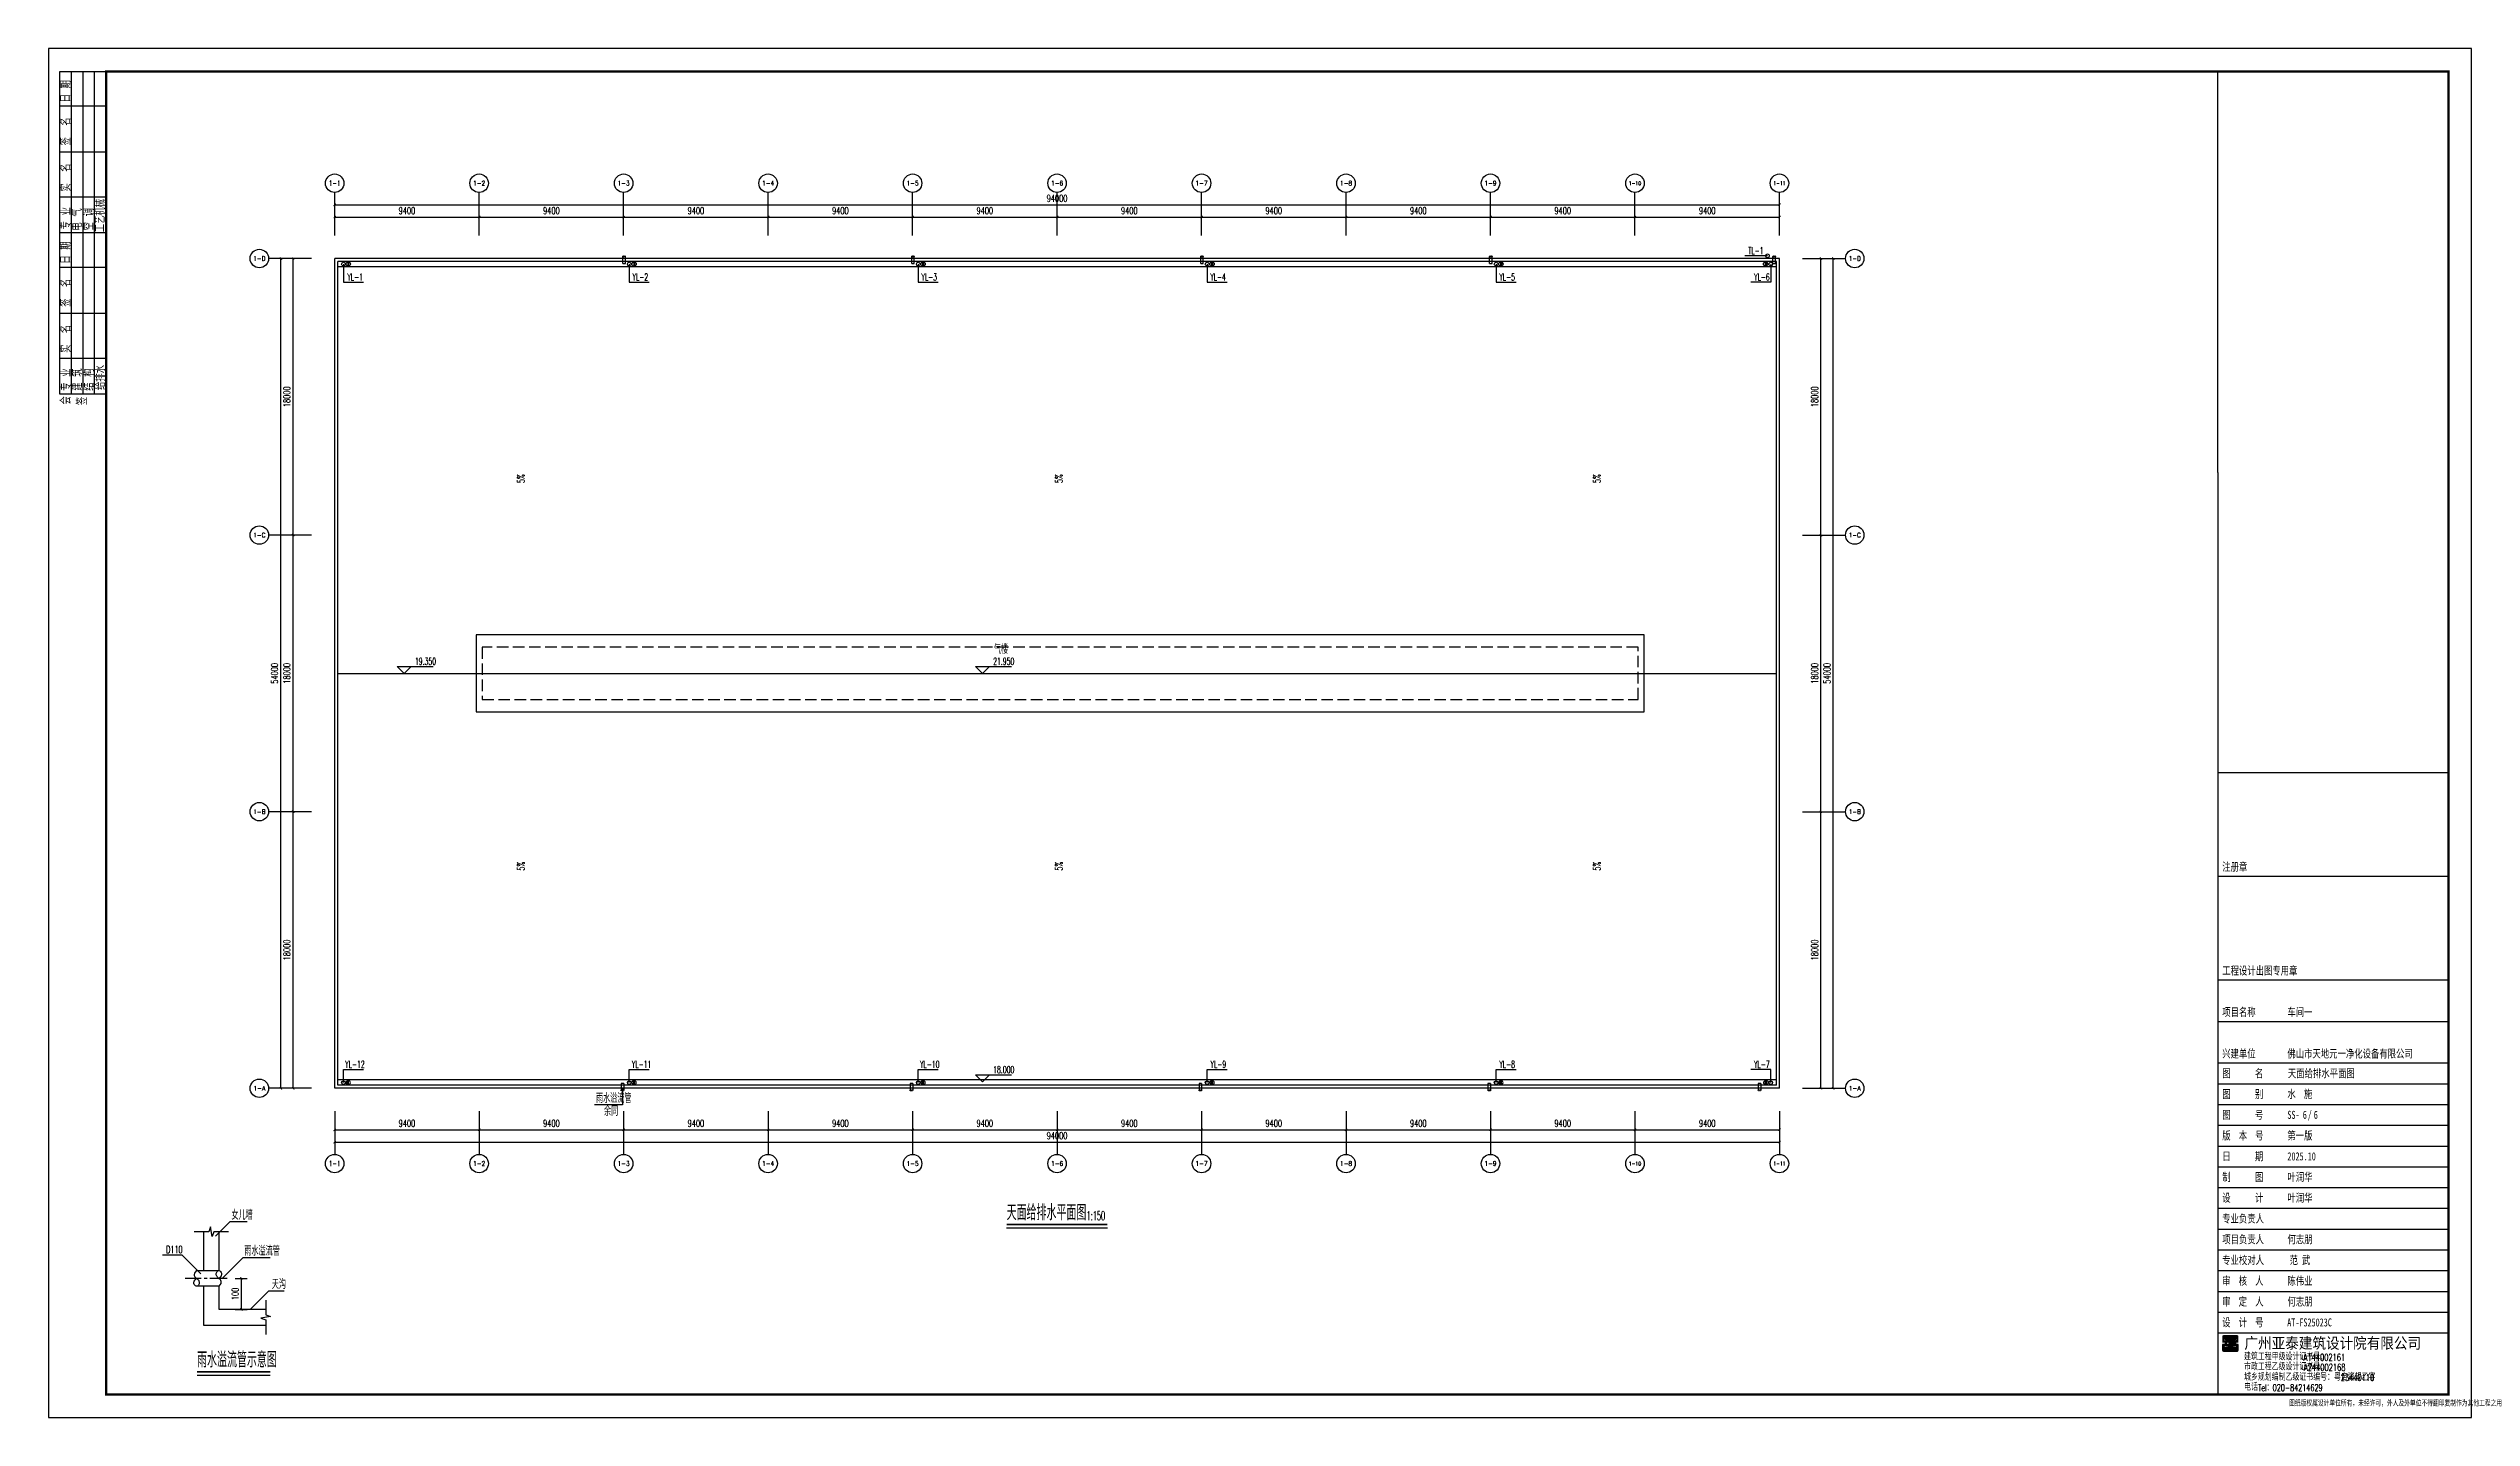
# Model space of a CAD drawing. Extents: x -539947 to 213937, y -712430 to -438816.
# Drawn here: x 56287 to 213937, y -527916 to -438816 of the extents above; entities that cross this region are included whole.
import ezdxf
from ezdxf.enums import TextEntityAlignment as Align

# ---------------------------------------------------------------- set-up
doc = ezdxf.new("R2010")
doc.units = 0
doc.header["$LTSCALE"] = 1000
doc.header["$MEASUREMENT"] = 0
doc.linetypes.add('CENTER2', pattern=[1.125, 0.75, -0.125, 0.125, -0.125])
doc.linetypes.add('DASH', pattern=[0.35, 0.25, -0.1])
for name, color, linetype in [('2', 2, 'Continuous'), ('4', 4, 'Continuous'), ('9', 9, 'Continuous'), ('AXIS', 3, 'Continuous'), ('AXIS_TEXT', 7, 'Continuous'), ('DIM_ELEV', 3, 'Continuous'), ('DIM_SYMB', 3, 'Continuous'), ('EQUIP_雨水斗', 7, 'Continuous'), ('PUB_TITLE', 4, 'Continuous'), ('TWT_DIM', 3, 'Continuous'), ('TWT_LEAD', 3, 'Continuous'), ('TWT_SYMB', 3, 'Continuous'), ('TWT_TEXT', 7, 'Continuous'), ('VPIPE-雨水', 222, 'DASH'), ('WALL-MOVE', 6, 'Continuous'), ('框', 130, 'Continuous')]:
    doc.layers.add(name, color=color, linetype=linetype)
doc.styles.add('-宋体', font='simsun_0.shx', dxfattribs={"width": 0.8})
doc.styles.add('_TCH_AXIS', font='COMPLEX', dxfattribs={"bigfont": 'GBCBIG'})
doc.styles.add('_TCH_DIM', font='SIMPLEX.shx', dxfattribs={"width": 0.8, "bigfont": 'GBCBIG.shx'})
doc.styles.add('_TCH_DIM_T3', font='SIMPLEX', dxfattribs={"width": 0.705882, "bigfont": 'GBCBIG'})
doc.styles.add('COMPLEX', font='COMPLEX')
doc.styles.add('TBC', font='simhei_0.shx', dxfattribs={"width": 0.9})
doc.styles.add('天正', font='simplex.shx', dxfattribs={"width": 0.7, "bigfont": 'hztxt.shx'})
doc.dimstyles.new('_TCH_ARCH&&150', dxfattribs={"dimtxt": 446.25, "dimasz": 150, "dimexe": 375, "dimexo": 450, "dimgap": 189.375, "dimtad": 1, "dimdec": 0, "dimzin": 0, "dimdsep": 46, "dimtxsty": '_TCH_DIM_T3', "dimblk": 'ARCHTICK', "dimcen": 0.09, "dimclrt": 7, "dimazin": 2, "dimtfac": 1, "dimtdec": 0, "dimtix": 1, "dimtmove": 2, "dimatfit": 3, "dimfxl": 1, "dimtolj": 1, "dimtzin": 0, "dimarcsym": 0})
doc.dimstyles.new('_TWT_ARCH&&100', dxfattribs={"dimtxt": 297.5, "dimasz": 100, "dimexe": 250, "dimexo": 300, "dimgap": 126.25, "dimtad": 1, "dimdec": 0, "dimzin": 0, "dimdsep": 46, "dimtxsty": '_TCH_DIM_T3', "dimblk": 'ARCHTICK', "dimcen": 0.09, "dimclrt": 7, "dimazin": 2, "dimtfac": 1, "dimtdec": 0, "dimtix": 1, "dimtmove": 2, "dimatfit": 3, "dimfxl": 1, "dimtolj": 1, "dimtzin": 0, "dimarcsym": 0})

msp = doc.modelspace()

# ---------------------------------------------------------------- texts
at = {"layer": 'DIM_SYMB', "color": 7}
for s, height, style, width, p in [('天面给排水平面图', 1012.77, '_TCH_DIM', 0.8, (118628, -515077.5)), ('1:150', 600, '天正', 0.525, (123824.4, -515077.5))]:
    msp.add_text(s, height=height, dxfattribs=dict(at, style=style, width=width)).set_placement(p)
at = {"layer": 'PUB_TITLE', "style": '-宋体', "width": 0.74}
msp.add_text('天面给排水平面图', height=525, dxfattribs=at).set_placement((201986.9, -505775.2))
at = {"layer": 'PUB_TITLE', "color": 4, "style": '-宋体', "width": 0.74}
msp.add_text('6', height=525, dxfattribs=at).set_placement((203089.6, -508474.4), align=Align.CENTER)
at = {"layer": 'TWT_LEAD', "color": 7}
for s, height, style, width, p in [('TL-1', 456, '天正', 0.525, (166877.7, -452199)), ('YL-1', 456, '天正', 0.525, (75736.5, -453915.2)), ('YL-2', 456, '天正', 0.525, (94285.2, -453915.2)), ('YL-3', 456, '天正', 0.525, (113085.2, -453915.2)), ('YL-4', 456, '天正', 0.525, (131879.5, -453915.2)), ('YL-5', 456, '天正', 0.525, (150685.2, -453915.2)), ('YL-6', 456, '天正', 0.525, (167260, -453915.2)), ('YL-12', 456, '天正', 0.525, (75594, -505156.2)), ('YL-11', 456, '天正', 0.525, (94245.3, -505156.2)), ('YL-10', 456, '天正', 0.525, (112994, -505156.2)), ('YL-9', 456, '天正', 0.525, (131890.9, -505156.2)), ('YL-8', 456, '天正', 0.525, (150685.2, -505156.2)), ('YL-7', 456, '天正', 0.525, (167254.3, -505156.2)), ('雨水溢流管', 578.72, '_TCH_DIM', 0.8, (91907.9, -507436.7)), ('余同', 578.72, '_TCH_DIM', 0.8, (92432.1, -508276.7))]:
    msp.add_text(s, height=height, dxfattribs=dict(at, style=style, width=width)).set_placement(p)

# ---------------------------------------------------------------- blocks, each defined once
blk = doc.blocks.new('_AXISO')
blk.add_circle((0, 0), 0.5)
at = {"layer": 'AXIS_TEXT', "style": 'COMPLEX', "width": 1.041667}
blk.add_attdef('A', text='', height=0.56, dxfattribs=at).set_placement((-0.25, -0.28), (0.25, -0.28), align=Align.FIT)
blk = doc.blocks.new('_ArchTick')
at = {"color": 0, "linetype": 'ByBlock', "const_width": 0.4}
blk.add_lwpolyline([(-0.5, -0.5), (0.5, 0.5)], dxfattribs=at)
blk = doc.blocks.new('*D168')
at = {"layer": 'AXIS', "color": 0, "lineweight": -2, "transparency": 16777216}
for p, q in [((5500, 3550), (5500, 1625)), ((99500, 3550), (99500, 1625)), ((5500, 2000), (99500, 2000))]:
    blk.add_line(p, q, dxfattribs=at)
at = {"layer": 'Defpoints', "color": 0, "transparency": 16777216}
for p in [(5500, 4000), (99500, 4000), (99500, 2000)]:
    blk.add_point(p, dxfattribs=at)
at = {"layer": 'AXIS', "color": 0, "lineweight": -2, "transparency": 16777216, "xscale": 150, "yscale": 150, "zscale": 150, "rotation": 180}
blk.add_blockref('_ArchTick', (5500, 2000), dxfattribs=at)
at = {"layer": 'AXIS', "color": 0, "lineweight": -2, "transparency": 16777216, "xscale": 150, "yscale": 150, "zscale": 150}
blk.add_blockref('_ArchTick', (99500, 2000), dxfattribs=at)
at = {"layer": 'AXIS', "color": 7, "transparency": 16777216, "insert": (52500, 2412), "char_height": 446.2, "attachment_point": 5, "style": '_TCH_DIM_T3'}
blk.add_mtext('\\A1;94000', dxfattribs=at)
blk = doc.blocks.new('*D169')
at = {"layer": 'AXIS', "color": 0, "lineweight": -2, "transparency": 16777216}
for p, q in [((5500, 3550), (5500, 2425)), ((14900, 3550), (14900, 2425)), ((5500, 2800), (14900, 2800))]:
    blk.add_line(p, q, dxfattribs=at)
at = {"layer": 'Defpoints', "color": 0, "transparency": 16777216}
for p in [(5500, 4000), (14900, 4000), (14900, 2800)]:
    blk.add_point(p, dxfattribs=at)
at = {"layer": 'AXIS', "color": 0, "lineweight": -2, "transparency": 16777216, "xscale": 150, "yscale": 150, "zscale": 150, "rotation": 180}
blk.add_blockref('_ArchTick', (5500, 2800), dxfattribs=at)
at = {"layer": 'AXIS', "color": 0, "lineweight": -2, "transparency": 16777216, "xscale": 150, "yscale": 150, "zscale": 150}
blk.add_blockref('_ArchTick', (14900, 2800), dxfattribs=at)
at = {"layer": 'AXIS', "color": 7, "transparency": 16777216, "insert": (10200, 3212), "char_height": 446.2, "attachment_point": 5, "style": '_TCH_DIM_T3'}
blk.add_mtext('\\A1;9400', dxfattribs=at)
blk = doc.blocks.new('*D170')
at = {"layer": 'AXIS', "color": 0, "lineweight": -2, "transparency": 16777216}
for p, q in [((14900, 3550), (14900, 2425)), ((24300, 3550), (24300, 2425)), ((14900, 2800), (24300, 2800))]:
    blk.add_line(p, q, dxfattribs=at)
at = {"layer": 'Defpoints', "color": 0, "transparency": 16777216}
for p in [(14900, 4000), (24300, 4000), (24300, 2800)]:
    blk.add_point(p, dxfattribs=at)
at = {"layer": 'AXIS', "color": 0, "lineweight": -2, "transparency": 16777216, "xscale": 150, "yscale": 150, "zscale": 150, "rotation": 180}
blk.add_blockref('_ArchTick', (14900, 2800), dxfattribs=at)
at = {"layer": 'AXIS', "color": 0, "lineweight": -2, "transparency": 16777216, "xscale": 150, "yscale": 150, "zscale": 150}
blk.add_blockref('_ArchTick', (24300, 2800), dxfattribs=at)
at = {"layer": 'AXIS', "color": 7, "transparency": 16777216, "insert": (19600, 3212), "char_height": 446.2, "attachment_point": 5, "style": '_TCH_DIM_T3'}
blk.add_mtext('\\A1;9400', dxfattribs=at)
blk = doc.blocks.new('*D171')
at = {"layer": 'AXIS', "color": 0, "lineweight": -2, "transparency": 16777216}
for p, q in [((24300, 3550), (24300, 2425)), ((33700, 3550), (33700, 2425)), ((24300, 2800), (33700, 2800))]:
    blk.add_line(p, q, dxfattribs=at)
at = {"layer": 'Defpoints', "color": 0, "transparency": 16777216}
for p in [(24300, 4000), (33700, 4000), (33700, 2800)]:
    blk.add_point(p, dxfattribs=at)
at = {"layer": 'AXIS', "color": 0, "lineweight": -2, "transparency": 16777216, "xscale": 150, "yscale": 150, "zscale": 150, "rotation": 180}
blk.add_blockref('_ArchTick', (24300, 2800), dxfattribs=at)
at = {"layer": 'AXIS', "color": 0, "lineweight": -2, "transparency": 16777216, "xscale": 150, "yscale": 150, "zscale": 150}
blk.add_blockref('_ArchTick', (33700, 2800), dxfattribs=at)
at = {"layer": 'AXIS', "color": 7, "transparency": 16777216, "insert": (29000, 3212), "char_height": 446.2, "attachment_point": 5, "style": '_TCH_DIM_T3'}
blk.add_mtext('\\A1;9400', dxfattribs=at)
blk = doc.blocks.new('*D172')
at = {"layer": 'AXIS', "color": 0, "lineweight": -2, "transparency": 16777216}
for p, q in [((33700, 3550), (33700, 2425)), ((43100, 3550), (43100, 2425)), ((33700, 2800), (43100, 2800))]:
    blk.add_line(p, q, dxfattribs=at)
at = {"layer": 'Defpoints', "color": 0, "transparency": 16777216}
for p in [(33700, 4000), (43100, 4000), (43100, 2800)]:
    blk.add_point(p, dxfattribs=at)
at = {"layer": 'AXIS', "color": 0, "lineweight": -2, "transparency": 16777216, "xscale": 150, "yscale": 150, "zscale": 150, "rotation": 180}
blk.add_blockref('_ArchTick', (33700, 2800), dxfattribs=at)
at = {"layer": 'AXIS', "color": 0, "lineweight": -2, "transparency": 16777216, "xscale": 150, "yscale": 150, "zscale": 150}
blk.add_blockref('_ArchTick', (43100, 2800), dxfattribs=at)
at = {"layer": 'AXIS', "color": 7, "transparency": 16777216, "insert": (38400, 3212), "char_height": 446.2, "attachment_point": 5, "style": '_TCH_DIM_T3'}
blk.add_mtext('\\A1;9400', dxfattribs=at)
blk = doc.blocks.new('*D173')
at = {"layer": 'AXIS', "color": 0, "lineweight": -2, "transparency": 16777216}
for p, q in [((43100, 3550), (43100, 2425)), ((52500, 3550), (52500, 2425)), ((43100, 2800), (52500, 2800))]:
    blk.add_line(p, q, dxfattribs=at)
at = {"layer": 'Defpoints', "color": 0, "transparency": 16777216}
for p in [(43100, 4000), (52500, 4000), (52500, 2800)]:
    blk.add_point(p, dxfattribs=at)
at = {"layer": 'AXIS', "color": 0, "lineweight": -2, "transparency": 16777216, "xscale": 150, "yscale": 150, "zscale": 150, "rotation": 180}
blk.add_blockref('_ArchTick', (43100, 2800), dxfattribs=at)
at = {"layer": 'AXIS', "color": 0, "lineweight": -2, "transparency": 16777216, "xscale": 150, "yscale": 150, "zscale": 150}
blk.add_blockref('_ArchTick', (52500, 2800), dxfattribs=at)
at = {"layer": 'AXIS', "color": 7, "transparency": 16777216, "insert": (47800, 3212), "char_height": 446.2, "attachment_point": 5, "style": '_TCH_DIM_T3'}
blk.add_mtext('\\A1;9400', dxfattribs=at)
blk = doc.blocks.new('*D174')
at = {"layer": 'AXIS', "color": 0, "lineweight": -2, "transparency": 16777216}
for p, q in [((52500, 3550), (52500, 2425)), ((61900, 3550), (61900, 2425)), ((52500, 2800), (61900, 2800))]:
    blk.add_line(p, q, dxfattribs=at)
at = {"layer": 'Defpoints', "color": 0, "transparency": 16777216}
for p in [(52500, 4000), (61900, 4000), (61900, 2800)]:
    blk.add_point(p, dxfattribs=at)
at = {"layer": 'AXIS', "color": 0, "lineweight": -2, "transparency": 16777216, "xscale": 150, "yscale": 150, "zscale": 150, "rotation": 180}
blk.add_blockref('_ArchTick', (52500, 2800), dxfattribs=at)
at = {"layer": 'AXIS', "color": 0, "lineweight": -2, "transparency": 16777216, "xscale": 150, "yscale": 150, "zscale": 150}
blk.add_blockref('_ArchTick', (61900, 2800), dxfattribs=at)
at = {"layer": 'AXIS', "color": 7, "transparency": 16777216, "insert": (57200, 3212), "char_height": 446.2, "attachment_point": 5, "style": '_TCH_DIM_T3'}
blk.add_mtext('\\A1;9400', dxfattribs=at)
blk = doc.blocks.new('*D175')
at = {"layer": 'AXIS', "color": 0, "lineweight": -2, "transparency": 16777216}
for p, q in [((61900, 3550), (61900, 2425)), ((71300, 3550), (71300, 2425)), ((61900, 2800), (71300, 2800))]:
    blk.add_line(p, q, dxfattribs=at)
at = {"layer": 'Defpoints', "color": 0, "transparency": 16777216}
for p in [(61900, 4000), (71300, 4000), (71300, 2800)]:
    blk.add_point(p, dxfattribs=at)
at = {"layer": 'AXIS', "color": 0, "lineweight": -2, "transparency": 16777216, "xscale": 150, "yscale": 150, "zscale": 150, "rotation": 180}
blk.add_blockref('_ArchTick', (61900, 2800), dxfattribs=at)
at = {"layer": 'AXIS', "color": 0, "lineweight": -2, "transparency": 16777216, "xscale": 150, "yscale": 150, "zscale": 150}
blk.add_blockref('_ArchTick', (71300, 2800), dxfattribs=at)
at = {"layer": 'AXIS', "color": 7, "transparency": 16777216, "insert": (66600, 3212), "char_height": 446.2, "attachment_point": 5, "style": '_TCH_DIM_T3'}
blk.add_mtext('\\A1;9400', dxfattribs=at)
blk = doc.blocks.new('*D176')
at = {"layer": 'AXIS', "color": 0, "lineweight": -2, "transparency": 16777216}
for p, q in [((71300, 3550), (71300, 2425)), ((80700, 3550), (80700, 2425)), ((71300, 2800), (80700, 2800))]:
    blk.add_line(p, q, dxfattribs=at)
at = {"layer": 'Defpoints', "color": 0, "transparency": 16777216}
for p in [(71300, 4000), (80700, 4000), (80700, 2800)]:
    blk.add_point(p, dxfattribs=at)
at = {"layer": 'AXIS', "color": 0, "lineweight": -2, "transparency": 16777216, "xscale": 150, "yscale": 150, "zscale": 150, "rotation": 180}
blk.add_blockref('_ArchTick', (71300, 2800), dxfattribs=at)
at = {"layer": 'AXIS', "color": 0, "lineweight": -2, "transparency": 16777216, "xscale": 150, "yscale": 150, "zscale": 150}
blk.add_blockref('_ArchTick', (80700, 2800), dxfattribs=at)
at = {"layer": 'AXIS', "color": 7, "transparency": 16777216, "insert": (76000, 3212), "char_height": 446.2, "attachment_point": 5, "style": '_TCH_DIM_T3'}
blk.add_mtext('\\A1;9400', dxfattribs=at)
blk = doc.blocks.new('*D177')
at = {"layer": 'AXIS', "color": 0, "lineweight": -2, "transparency": 16777216}
for p, q in [((80700, 3550), (80700, 2425)), ((90100, 3550), (90100, 2425)), ((80700, 2800), (90100, 2800))]:
    blk.add_line(p, q, dxfattribs=at)
at = {"layer": 'Defpoints', "color": 0, "transparency": 16777216}
for p in [(80700, 4000), (90100, 4000), (90100, 2800)]:
    blk.add_point(p, dxfattribs=at)
at = {"layer": 'AXIS', "color": 0, "lineweight": -2, "transparency": 16777216, "xscale": 150, "yscale": 150, "zscale": 150, "rotation": 180}
blk.add_blockref('_ArchTick', (80700, 2800), dxfattribs=at)
at = {"layer": 'AXIS', "color": 0, "lineweight": -2, "transparency": 16777216, "xscale": 150, "yscale": 150, "zscale": 150}
blk.add_blockref('_ArchTick', (90100, 2800), dxfattribs=at)
at = {"layer": 'AXIS', "color": 7, "transparency": 16777216, "insert": (85400, 3212), "char_height": 446.2, "attachment_point": 5, "style": '_TCH_DIM_T3'}
blk.add_mtext('\\A1;9400', dxfattribs=at)
blk = doc.blocks.new('*D178')
at = {"layer": 'AXIS', "color": 0, "lineweight": -2, "transparency": 16777216}
for p, q in [((90100, 3550), (90100, 2425)), ((99500, 3550), (99500, 2425)), ((90100, 2800), (99500, 2800))]:
    blk.add_line(p, q, dxfattribs=at)
at = {"layer": 'Defpoints', "color": 0, "transparency": 16777216}
for p in [(90100, 4000), (99500, 4000), (99500, 2800)]:
    blk.add_point(p, dxfattribs=at)
at = {"layer": 'AXIS', "color": 0, "lineweight": -2, "transparency": 16777216, "xscale": 150, "yscale": 150, "zscale": 150, "rotation": 180}
blk.add_blockref('_ArchTick', (90100, 2800), dxfattribs=at)
at = {"layer": 'AXIS', "color": 0, "lineweight": -2, "transparency": 16777216, "xscale": 150, "yscale": 150, "zscale": 150}
blk.add_blockref('_ArchTick', (99500, 2800), dxfattribs=at)
at = {"layer": 'AXIS', "color": 7, "transparency": 16777216, "insert": (94800, 3212), "char_height": 446.2, "attachment_point": 5, "style": '_TCH_DIM_T3'}
blk.add_mtext('\\A1;9400', dxfattribs=at)
blk = doc.blocks.new('*D179')
at = {"layer": 'AXIS', "color": 0, "lineweight": -2, "transparency": 16777216}
for p, q in [((5500, 61450), (5500, 63375)), ((99500, 61450), (99500, 63375)), ((5500, 63000), (99500, 63000))]:
    blk.add_line(p, q, dxfattribs=at)
at = {"layer": 'Defpoints', "color": 0, "transparency": 16777216}
for p in [(99500, 63000), (5500, 61000), (99500, 61000)]:
    blk.add_point(p, dxfattribs=at)
at = {"layer": 'AXIS', "color": 0, "lineweight": -2, "transparency": 16777216, "xscale": 150, "yscale": 150, "zscale": 150, "rotation": 180}
blk.add_blockref('_ArchTick', (5500, 63000), dxfattribs=at)
at = {"layer": 'AXIS', "color": 0, "lineweight": -2, "transparency": 16777216, "xscale": 150, "yscale": 150, "zscale": 150}
blk.add_blockref('_ArchTick', (99500, 63000), dxfattribs=at)
at = {"layer": 'AXIS', "color": 7, "transparency": 16777216, "insert": (52500, 63412), "char_height": 446.2, "attachment_point": 5, "style": '_TCH_DIM_T3'}
blk.add_mtext('\\A1;94000', dxfattribs=at)
blk = doc.blocks.new('*D180')
at = {"layer": 'AXIS', "color": 0, "lineweight": -2, "transparency": 16777216}
for p, q in [((5500, 61450), (5500, 62575)), ((5500, 62200), (14900, 62200)), ((14900, 61450), (14900, 62575))]:
    blk.add_line(p, q, dxfattribs=at)
at = {"layer": 'Defpoints', "color": 0, "transparency": 16777216}
for p in [(14900, 62200), (5500, 61000), (14900, 61000)]:
    blk.add_point(p, dxfattribs=at)
at = {"layer": 'AXIS', "color": 0, "lineweight": -2, "transparency": 16777216, "xscale": 150, "yscale": 150, "zscale": 150, "rotation": 180}
blk.add_blockref('_ArchTick', (5500, 62200), dxfattribs=at)
at = {"layer": 'AXIS', "color": 0, "lineweight": -2, "transparency": 16777216, "xscale": 150, "yscale": 150, "zscale": 150}
blk.add_blockref('_ArchTick', (14900, 62200), dxfattribs=at)
at = {"layer": 'AXIS', "color": 7, "transparency": 16777216, "insert": (10200, 62612), "char_height": 446.2, "attachment_point": 5, "style": '_TCH_DIM_T3'}
blk.add_mtext('\\A1;9400', dxfattribs=at)
blk = doc.blocks.new('*D181')
at = {"layer": 'AXIS', "color": 0, "lineweight": -2, "transparency": 16777216}
for p, q in [((14900, 61450), (14900, 62575)), ((14900, 62200), (24300, 62200)), ((24300, 61450), (24300, 62575))]:
    blk.add_line(p, q, dxfattribs=at)
at = {"layer": 'Defpoints', "color": 0, "transparency": 16777216}
for p in [(24300, 62200), (14900, 61000), (24300, 61000)]:
    blk.add_point(p, dxfattribs=at)
at = {"layer": 'AXIS', "color": 0, "lineweight": -2, "transparency": 16777216, "xscale": 150, "yscale": 150, "zscale": 150, "rotation": 180}
blk.add_blockref('_ArchTick', (14900, 62200), dxfattribs=at)
at = {"layer": 'AXIS', "color": 0, "lineweight": -2, "transparency": 16777216, "xscale": 150, "yscale": 150, "zscale": 150}
blk.add_blockref('_ArchTick', (24300, 62200), dxfattribs=at)
at = {"layer": 'AXIS', "color": 7, "transparency": 16777216, "insert": (19600, 62612), "char_height": 446.2, "attachment_point": 5, "style": '_TCH_DIM_T3'}
blk.add_mtext('\\A1;9400', dxfattribs=at)
blk = doc.blocks.new('*D182')
at = {"layer": 'AXIS', "color": 0, "lineweight": -2, "transparency": 16777216}
for p, q in [((24300, 61450), (24300, 62575)), ((24300, 62200), (33700, 62200)), ((33700, 61450), (33700, 62575))]:
    blk.add_line(p, q, dxfattribs=at)
at = {"layer": 'Defpoints', "color": 0, "transparency": 16777216}
for p in [(33700, 62200), (24300, 61000), (33700, 61000)]:
    blk.add_point(p, dxfattribs=at)
at = {"layer": 'AXIS', "color": 0, "lineweight": -2, "transparency": 16777216, "xscale": 150, "yscale": 150, "zscale": 150, "rotation": 180}
blk.add_blockref('_ArchTick', (24300, 62200), dxfattribs=at)
at = {"layer": 'AXIS', "color": 0, "lineweight": -2, "transparency": 16777216, "xscale": 150, "yscale": 150, "zscale": 150}
blk.add_blockref('_ArchTick', (33700, 62200), dxfattribs=at)
at = {"layer": 'AXIS', "color": 7, "transparency": 16777216, "insert": (29000, 62612), "char_height": 446.2, "attachment_point": 5, "style": '_TCH_DIM_T3'}
blk.add_mtext('\\A1;9400', dxfattribs=at)
blk = doc.blocks.new('*D183')
at = {"layer": 'AXIS', "color": 0, "lineweight": -2, "transparency": 16777216}
for p, q in [((33700, 61450), (33700, 62575)), ((33700, 62200), (43100, 62200)), ((43100, 61450), (43100, 62575))]:
    blk.add_line(p, q, dxfattribs=at)
at = {"layer": 'Defpoints', "color": 0, "transparency": 16777216}
for p in [(43100, 62200), (33700, 61000), (43100, 61000)]:
    blk.add_point(p, dxfattribs=at)
at = {"layer": 'AXIS', "color": 0, "lineweight": -2, "transparency": 16777216, "xscale": 150, "yscale": 150, "zscale": 150, "rotation": 180}
blk.add_blockref('_ArchTick', (33700, 62200), dxfattribs=at)
at = {"layer": 'AXIS', "color": 0, "lineweight": -2, "transparency": 16777216, "xscale": 150, "yscale": 150, "zscale": 150}
blk.add_blockref('_ArchTick', (43100, 62200), dxfattribs=at)
at = {"layer": 'AXIS', "color": 7, "transparency": 16777216, "insert": (38400, 62612), "char_height": 446.2, "attachment_point": 5, "style": '_TCH_DIM_T3'}
blk.add_mtext('\\A1;9400', dxfattribs=at)
blk = doc.blocks.new('*D184')
at = {"layer": 'AXIS', "color": 0, "lineweight": -2, "transparency": 16777216}
for p, q in [((43100, 61450), (43100, 62575)), ((43100, 62200), (52500, 62200)), ((52500, 61450), (52500, 62575))]:
    blk.add_line(p, q, dxfattribs=at)
at = {"layer": 'Defpoints', "color": 0, "transparency": 16777216}
for p in [(52500, 62200), (43100, 61000), (52500, 61000)]:
    blk.add_point(p, dxfattribs=at)
at = {"layer": 'AXIS', "color": 0, "lineweight": -2, "transparency": 16777216, "xscale": 150, "yscale": 150, "zscale": 150, "rotation": 180}
blk.add_blockref('_ArchTick', (43100, 62200), dxfattribs=at)
at = {"layer": 'AXIS', "color": 0, "lineweight": -2, "transparency": 16777216, "xscale": 150, "yscale": 150, "zscale": 150}
blk.add_blockref('_ArchTick', (52500, 62200), dxfattribs=at)
at = {"layer": 'AXIS', "color": 7, "transparency": 16777216, "insert": (47800, 62612), "char_height": 446.2, "attachment_point": 5, "style": '_TCH_DIM_T3'}
blk.add_mtext('\\A1;9400', dxfattribs=at)
blk = doc.blocks.new('*D185')
at = {"layer": 'AXIS', "color": 0, "lineweight": -2, "transparency": 16777216}
for p, q in [((52500, 61450), (52500, 62575)), ((52500, 62200), (61900, 62200)), ((61900, 61450), (61900, 62575))]:
    blk.add_line(p, q, dxfattribs=at)
at = {"layer": 'Defpoints', "color": 0, "transparency": 16777216}
for p in [(61900, 62200), (52500, 61000), (61900, 61000)]:
    blk.add_point(p, dxfattribs=at)
at = {"layer": 'AXIS', "color": 0, "lineweight": -2, "transparency": 16777216, "xscale": 150, "yscale": 150, "zscale": 150, "rotation": 180}
blk.add_blockref('_ArchTick', (52500, 62200), dxfattribs=at)
at = {"layer": 'AXIS', "color": 0, "lineweight": -2, "transparency": 16777216, "xscale": 150, "yscale": 150, "zscale": 150}
blk.add_blockref('_ArchTick', (61900, 62200), dxfattribs=at)
at = {"layer": 'AXIS', "color": 7, "transparency": 16777216, "insert": (57200, 62612), "char_height": 446.2, "attachment_point": 5, "style": '_TCH_DIM_T3'}
blk.add_mtext('\\A1;9400', dxfattribs=at)
blk = doc.blocks.new('*D186')
at = {"layer": 'AXIS', "color": 0, "lineweight": -2, "transparency": 16777216}
for p, q in [((61900, 61450), (61900, 62575)), ((61900, 62200), (71300, 62200)), ((71300, 61450), (71300, 62575))]:
    blk.add_line(p, q, dxfattribs=at)
at = {"layer": 'Defpoints', "color": 0, "transparency": 16777216}
for p in [(71300, 62200), (61900, 61000), (71300, 61000)]:
    blk.add_point(p, dxfattribs=at)
at = {"layer": 'AXIS', "color": 0, "lineweight": -2, "transparency": 16777216, "xscale": 150, "yscale": 150, "zscale": 150, "rotation": 180}
blk.add_blockref('_ArchTick', (61900, 62200), dxfattribs=at)
at = {"layer": 'AXIS', "color": 0, "lineweight": -2, "transparency": 16777216, "xscale": 150, "yscale": 150, "zscale": 150}
blk.add_blockref('_ArchTick', (71300, 62200), dxfattribs=at)
at = {"layer": 'AXIS', "color": 7, "transparency": 16777216, "insert": (66600, 62612), "char_height": 446.2, "attachment_point": 5, "style": '_TCH_DIM_T3'}
blk.add_mtext('\\A1;9400', dxfattribs=at)
blk = doc.blocks.new('*D187')
at = {"layer": 'AXIS', "color": 0, "lineweight": -2, "transparency": 16777216}
for p, q in [((71300, 61450), (71300, 62575)), ((71300, 62200), (80700, 62200)), ((80700, 61450), (80700, 62575))]:
    blk.add_line(p, q, dxfattribs=at)
at = {"layer": 'Defpoints', "color": 0, "transparency": 16777216}
for p in [(80700, 62200), (71300, 61000), (80700, 61000)]:
    blk.add_point(p, dxfattribs=at)
at = {"layer": 'AXIS', "color": 0, "lineweight": -2, "transparency": 16777216, "xscale": 150, "yscale": 150, "zscale": 150, "rotation": 180}
blk.add_blockref('_ArchTick', (71300, 62200), dxfattribs=at)
at = {"layer": 'AXIS', "color": 0, "lineweight": -2, "transparency": 16777216, "xscale": 150, "yscale": 150, "zscale": 150}
blk.add_blockref('_ArchTick', (80700, 62200), dxfattribs=at)
at = {"layer": 'AXIS', "color": 7, "transparency": 16777216, "insert": (76000, 62612), "char_height": 446.2, "attachment_point": 5, "style": '_TCH_DIM_T3'}
blk.add_mtext('\\A1;9400', dxfattribs=at)
blk = doc.blocks.new('*D188')
at = {"layer": 'AXIS', "color": 0, "lineweight": -2, "transparency": 16777216}
for p, q in [((80700, 61450), (80700, 62575)), ((80700, 62200), (90100, 62200)), ((90100, 61450), (90100, 62575))]:
    blk.add_line(p, q, dxfattribs=at)
at = {"layer": 'Defpoints', "color": 0, "transparency": 16777216}
for p in [(90100, 62200), (80700, 61000), (90100, 61000)]:
    blk.add_point(p, dxfattribs=at)
at = {"layer": 'AXIS', "color": 0, "lineweight": -2, "transparency": 16777216, "xscale": 150, "yscale": 150, "zscale": 150, "rotation": 180}
blk.add_blockref('_ArchTick', (80700, 62200), dxfattribs=at)
at = {"layer": 'AXIS', "color": 0, "lineweight": -2, "transparency": 16777216, "xscale": 150, "yscale": 150, "zscale": 150}
blk.add_blockref('_ArchTick', (90100, 62200), dxfattribs=at)
at = {"layer": 'AXIS', "color": 7, "transparency": 16777216, "insert": (85400, 62612), "char_height": 446.2, "attachment_point": 5, "style": '_TCH_DIM_T3'}
blk.add_mtext('\\A1;9400', dxfattribs=at)
blk = doc.blocks.new('*D189')
at = {"layer": 'AXIS', "color": 0, "lineweight": -2, "transparency": 16777216}
for p, q in [((90100, 61450), (90100, 62575)), ((90100, 62200), (99500, 62200)), ((99500, 61450), (99500, 62575))]:
    blk.add_line(p, q, dxfattribs=at)
at = {"layer": 'Defpoints', "color": 0, "transparency": 16777216}
for p in [(99500, 62200), (90100, 61000), (99500, 61000)]:
    blk.add_point(p, dxfattribs=at)
at = {"layer": 'AXIS', "color": 0, "lineweight": -2, "transparency": 16777216, "xscale": 150, "yscale": 150, "zscale": 150, "rotation": 180}
blk.add_blockref('_ArchTick', (90100, 62200), dxfattribs=at)
at = {"layer": 'AXIS', "color": 0, "lineweight": -2, "transparency": 16777216, "xscale": 150, "yscale": 150, "zscale": 150}
blk.add_blockref('_ArchTick', (99500, 62200), dxfattribs=at)
at = {"layer": 'AXIS', "color": 7, "transparency": 16777216, "insert": (94800, 62612), "char_height": 446.2, "attachment_point": 5, "style": '_TCH_DIM_T3'}
blk.add_mtext('\\A1;9400', dxfattribs=at)
blk = doc.blocks.new('*D190')
at = {"layer": 'AXIS', "color": 0, "lineweight": -2, "transparency": 16777216}
for p, q in [((3550, 59500), (1625, 59500)), ((2000, 5500), (2000, 59500)), ((3550, 5500), (1625, 5500))]:
    blk.add_line(p, q, dxfattribs=at)
at = {"layer": 'Defpoints', "color": 0, "transparency": 16777216}
for p in [(2000, 59500), (4000, 59500), (4000, 5500)]:
    blk.add_point(p, dxfattribs=at)
at = {"layer": 'AXIS', "color": 0, "lineweight": -2, "transparency": 16777216, "xscale": 150, "yscale": 150, "zscale": 150}
for p, rotation in [((2000, 59500), 90), ((2000, 5500), 270)]:
    blk.add_blockref('_ArchTick', p, dxfattribs=dict(at, rotation=rotation))
at = {"layer": 'AXIS', "color": 7, "transparency": 16777216, "insert": (1588, 32500), "char_height": 446.2, "attachment_point": 5, "rotation": 90, "style": '_TCH_DIM_T3'}
blk.add_mtext('\\A1;54000', dxfattribs=at)
blk = doc.blocks.new('*D191')
at = {"layer": 'AXIS', "color": 0, "lineweight": -2, "transparency": 16777216}
for p, q in [((3550, 23500), (2425, 23500)), ((2800, 5500), (2800, 23500)), ((3550, 5500), (2425, 5500))]:
    blk.add_line(p, q, dxfattribs=at)
at = {"layer": 'Defpoints', "color": 0, "transparency": 16777216}
for p in [(2800, 23500), (4000, 23500), (4000, 5500)]:
    blk.add_point(p, dxfattribs=at)
at = {"layer": 'AXIS', "color": 0, "lineweight": -2, "transparency": 16777216, "xscale": 150, "yscale": 150, "zscale": 150}
for p, rotation in [((2800, 23500), 90), ((2800, 5500), 270)]:
    blk.add_blockref('_ArchTick', p, dxfattribs=dict(at, rotation=rotation))
at = {"layer": 'AXIS', "color": 7, "transparency": 16777216, "insert": (2388, 14500), "char_height": 446.2, "attachment_point": 5, "rotation": 90, "style": '_TCH_DIM_T3'}
blk.add_mtext('\\A1;18000', dxfattribs=at)
blk = doc.blocks.new('*D192')
at = {"layer": 'AXIS', "color": 0, "lineweight": -2, "transparency": 16777216}
for p, q in [((3550, 41500), (2425, 41500)), ((2800, 23500), (2800, 41500)), ((3550, 23500), (2425, 23500))]:
    blk.add_line(p, q, dxfattribs=at)
at = {"layer": 'Defpoints', "color": 0, "transparency": 16777216}
for p in [(2800, 41500), (4000, 41500), (4000, 23500)]:
    blk.add_point(p, dxfattribs=at)
at = {"layer": 'AXIS', "color": 0, "lineweight": -2, "transparency": 16777216, "xscale": 150, "yscale": 150, "zscale": 150}
for p, rotation in [((2800, 41500), 90), ((2800, 23500), 270)]:
    blk.add_blockref('_ArchTick', p, dxfattribs=dict(at, rotation=rotation))
at = {"layer": 'AXIS', "color": 7, "transparency": 16777216, "insert": (2388, 32500), "char_height": 446.2, "attachment_point": 5, "rotation": 90, "style": '_TCH_DIM_T3'}
blk.add_mtext('\\A1;18000', dxfattribs=at)
blk = doc.blocks.new('*D193')
at = {"layer": 'AXIS', "color": 0, "lineweight": -2, "transparency": 16777216}
for p, q in [((3550, 59500), (2425, 59500)), ((2800, 41500), (2800, 59500)), ((3550, 41500), (2425, 41500))]:
    blk.add_line(p, q, dxfattribs=at)
at = {"layer": 'Defpoints', "color": 0, "transparency": 16777216}
for p in [(2800, 59500), (4000, 59500), (4000, 41500)]:
    blk.add_point(p, dxfattribs=at)
at = {"layer": 'AXIS', "color": 0, "lineweight": -2, "transparency": 16777216, "xscale": 150, "yscale": 150, "zscale": 150}
for p, rotation in [((2800, 59500), 90), ((2800, 41500), 270)]:
    blk.add_blockref('_ArchTick', p, dxfattribs=dict(at, rotation=rotation))
at = {"layer": 'AXIS', "color": 7, "transparency": 16777216, "insert": (2388, 50500), "char_height": 446.2, "attachment_point": 5, "rotation": 90, "style": '_TCH_DIM_T3'}
blk.add_mtext('\\A1;18000', dxfattribs=at)
blk = doc.blocks.new('*D194')
at = {"layer": 'AXIS', "color": 0, "lineweight": -2, "transparency": 16777216}
for p, q in [((101450, 59500), (103375, 59500)), ((103000, 5500), (103000, 59500)), ((101450, 5500), (103375, 5500))]:
    blk.add_line(p, q, dxfattribs=at)
at = {"layer": 'Defpoints', "color": 0, "transparency": 16777216}
for p in [(101000, 59500), (103000, 59500), (101000, 5500)]:
    blk.add_point(p, dxfattribs=at)
at = {"layer": 'AXIS', "color": 0, "lineweight": -2, "transparency": 16777216, "xscale": 150, "yscale": 150, "zscale": 150}
for p, rotation in [((103000, 59500), 90), ((103000, 5500), 270)]:
    blk.add_blockref('_ArchTick', p, dxfattribs=dict(at, rotation=rotation))
at = {"layer": 'AXIS', "color": 7, "transparency": 16777216, "insert": (102588, 32500), "char_height": 446.2, "attachment_point": 5, "rotation": 90, "style": '_TCH_DIM_T3'}
blk.add_mtext('\\A1;54000', dxfattribs=at)
blk = doc.blocks.new('*D195')
at = {"layer": 'AXIS', "color": 0, "lineweight": -2, "transparency": 16777216}
for p, q in [((101450, 23500), (102575, 23500)), ((102200, 5500), (102200, 23500)), ((101450, 5500), (102575, 5500))]:
    blk.add_line(p, q, dxfattribs=at)
at = {"layer": 'Defpoints', "color": 0, "transparency": 16777216}
for p in [(101000, 23500), (102200, 23500), (101000, 5500)]:
    blk.add_point(p, dxfattribs=at)
at = {"layer": 'AXIS', "color": 0, "lineweight": -2, "transparency": 16777216, "xscale": 150, "yscale": 150, "zscale": 150}
for p, rotation in [((102200, 23500), 90), ((102200, 5500), 270)]:
    blk.add_blockref('_ArchTick', p, dxfattribs=dict(at, rotation=rotation))
at = {"layer": 'AXIS', "color": 7, "transparency": 16777216, "insert": (101788, 14500), "char_height": 446.2, "attachment_point": 5, "rotation": 90, "style": '_TCH_DIM_T3'}
blk.add_mtext('\\A1;18000', dxfattribs=at)
blk = doc.blocks.new('*D196')
at = {"layer": 'AXIS', "color": 0, "lineweight": -2, "transparency": 16777216}
for p, q in [((101450, 41500), (102575, 41500)), ((102200, 23500), (102200, 41500)), ((101450, 23500), (102575, 23500))]:
    blk.add_line(p, q, dxfattribs=at)
at = {"layer": 'Defpoints', "color": 0, "transparency": 16777216}
for p in [(101000, 41500), (102200, 41500), (101000, 23500)]:
    blk.add_point(p, dxfattribs=at)
at = {"layer": 'AXIS', "color": 0, "lineweight": -2, "transparency": 16777216, "xscale": 150, "yscale": 150, "zscale": 150}
for p, rotation in [((102200, 41500), 90), ((102200, 23500), 270)]:
    blk.add_blockref('_ArchTick', p, dxfattribs=dict(at, rotation=rotation))
at = {"layer": 'AXIS', "color": 7, "transparency": 16777216, "insert": (101788, 32500), "char_height": 446.2, "attachment_point": 5, "rotation": 90, "style": '_TCH_DIM_T3'}
blk.add_mtext('\\A1;18000', dxfattribs=at)
blk = doc.blocks.new('*D197')
at = {"layer": 'AXIS', "color": 0, "lineweight": -2, "transparency": 16777216}
for p, q in [((101450, 59500), (102575, 59500)), ((102200, 41500), (102200, 59500)), ((101450, 41500), (102575, 41500))]:
    blk.add_line(p, q, dxfattribs=at)
at = {"layer": 'Defpoints', "color": 0, "transparency": 16777216}
for p in [(101000, 59500), (102200, 59500), (101000, 41500)]:
    blk.add_point(p, dxfattribs=at)
at = {"layer": 'AXIS', "color": 0, "lineweight": -2, "transparency": 16777216, "xscale": 150, "yscale": 150, "zscale": 150}
for p, rotation in [((102200, 59500), 90), ((102200, 41500), 270)]:
    blk.add_blockref('_ArchTick', p, dxfattribs=dict(at, rotation=rotation))
at = {"layer": 'AXIS', "color": 7, "transparency": 16777216, "insert": (101788, 50500), "char_height": 446.2, "attachment_point": 5, "rotation": 90, "style": '_TCH_DIM_T3'}
blk.add_mtext('\\A1;18000', dxfattribs=at)
blk = doc.blocks.new('*D228')
at = {"layer": 'Defpoints', "color": 0, "transparency": 16777216}
for p in [(2854, 4198), (3431, 4198), (2854, 2848)]:
    blk.add_point(p, dxfattribs=at)
at = {"layer": 'TWT_DIM', "color": 0, "lineweight": -2, "transparency": 16777216}
for p, q in [((3154, 4198), (3681, 4198)), ((3431, 2848), (3431, 4198)), ((3154, 2848), (3681, 2848))]:
    blk.add_line(p, q, dxfattribs=at)
at = {"layer": 'TWT_DIM', "color": 0, "lineweight": -2, "transparency": 16777216, "xscale": 100, "yscale": 100, "zscale": 100}
for p, rotation in [((3431, 4198), 90), ((3431, 2848), 270)]:
    blk.add_blockref('_ArchTick', p, dxfattribs=dict(at, rotation=rotation))
at = {"layer": 'TWT_DIM', "color": 7, "transparency": 16777216, "insert": (3156, 3523), "char_height": 297.5, "attachment_point": 5, "rotation": 90, "style": '_TCH_DIM_T3'}
blk.add_mtext('\\A1;100', dxfattribs=at)
blk = doc.blocks.new('A$C3E367D4F')
at = {"layer": '4'}
for p, q in [((0, 321), (0, 25)), ((0, 321), (113, 321)), ((113, 321), (113, 25))]:
    blk.add_line(p, q, dxfattribs=at)
for centre, start, end in [((28, 22), 6.80897, 173.19103), ((28, 28), 186.80897, 353.19103), ((85, 28), 186.80897, 353.19103)]:
    blk.add_arc(centre, 28.4, start, end, dxfattribs=at)
blk = doc.blocks.new('A$C54597E38')
at = {"layer": '9'}
h = blk.add_hatch(dxfattribs=at)
h.set_pattern_fill('ANSI31', color=256, scale=70.630202, angle=135, style=0)
h.set_pattern_definition([(180, (-153496.256, -56662.455), (-2e-15, -8.82877527), [])])
edge = h.paths.add_edge_path()
edge.add_line((99, 458), (99, 400))
edge.add_line((99, 400), (0, 400))
edge.add_line((0, 400), (0, 620))
edge.add_arc((64, 620), 63.6, 90, 180, ccw=False)
edge.add_line((64, 683), (622, 683))
edge.add_arc((622, 620), 63.6, 0, 90, ccw=False)
edge.add_line((685, 620), (685, 396))
edge.add_line((685, 396), (594, 396))
edge.add_line((594, 396), (594, 463))
edge.add_line((594, 463), (614, 463))
edge.add_line((614, 463), (624, 463))
edge.add_line((624, 463), (624, 613))
edge.add_line((624, 613), (68, 613))
edge.add_line((68, 613), (68, 458))
edge.add_line((68, 458), (99, 458))
h.paths.add_polyline_path([(369, 293), (369, 582), (586, 582), (586, 519), (436, 519), (436, 458), (557, 458), (557, 225), (431, 225), (431, 166), (588, 166), (588, 112), (370, 112), (370, 226), (321, 226), (321, 112), (103, 112), (103, 166), (260, 166), (260, 225), (133, 225), (133, 458), (255, 458), (255, 519), (104, 519), (104, 582), (321, 582), (321, 293)])
h.paths.add_polyline_path([(196, 399), (265, 399), (265, 289), (196, 289)], flags=16)
h.paths.add_polyline_path([(494, 399), (425, 399), (425, 289), (494, 289)], flags=16)
edge = h.paths.add_edge_path()
edge.add_line((99, 225), (99, 283))
edge.add_line((99, 283), (0, 283))
edge.add_line((0, 283), (0, 64))
edge.add_arc((64, 64), 63.6, 180, 270)
edge.add_line((64, 0), (622, 0))
edge.add_arc((622, 64), 63.6, 270, 360)
edge.add_line((685, 64), (685, 287))
edge.add_line((685, 287), (594, 287))
edge.add_line((594, 287), (594, 220))
edge.add_line((594, 220), (614, 220))
edge.add_line((614, 220), (624, 220))
edge.add_line((624, 220), (624, 71))
edge.add_line((624, 71), (68, 71))
edge.add_line((68, 71), (68, 225))
edge.add_line((68, 225), (99, 225))
blk.add_lwpolyline([(99, 225), (99, 283), (0, 283), (0, 64, 0.4142136), (64, 0), (622, 0, 0.4142136), (685, 64), (685, 287), (594, 287), (594, 220), (614, 220), (624, 220), (624, 71), (68, 71), (68, 225)], format="xyb", close=True, dxfattribs=at)
blk.add_lwpolyline([(369, 293), (369, 293), (369, 582), (586, 582), (586, 519), (436, 519), (436, 458), (557, 458), (557, 225), (431, 225), (431, 166), (588, 166), (588, 112), (370, 112), (370, 226), (321, 226), (321, 112), (103, 112), (103, 166), (260, 166), (260, 225), (133, 225), (133, 458), (255, 458), (255, 519), (104, 519), (104, 582), (321, 582), (321, 293), (369, 293)], dxfattribs=at)
blk.add_lwpolyline([(494, 399), (425, 399), (425, 289), (494, 289)], close=True, dxfattribs=at)
blk = doc.blocks.new('标框')
at = {"layer": '4'}
for p, q in [((-105112, 98008), (-105112, 71592)), ((-95112, 98008), (-95112, 71592))]:
    blk.add_line(p, q, dxfattribs=at)
at = {"layer": '框'}
for p, q in [((-105112, 111592), (-105112, 71592)), ((-95112, 111592), (-95112, 71592)), ((-105112, 98584), (-95112, 98584)), ((-105112, 94081), (-95112, 94081)), ((-105112, 89578), (-95112, 89578)), ((-105112, 87777), (-95112, 87777)), ((-105112, 85976), (-95112, 85976)), ((-105112, 85075), (-95112, 85075)), ((-105112, 84174), (-95112, 84174)), ((-105112, 83274), (-95112, 83274)), ((-105112, 82373), (-95112, 82373)), ((-105112, 81473), (-95112, 81473)), ((-105112, 80572), (-95112, 80572)), ((-105112, 79671), (-95112, 79671)), ((-105112, 78771), (-95112, 78771)), ((-105112, 77870), (-95112, 77870)), ((-105112, 76970), (-95112, 76970)), ((-105112, 76069), (-95112, 76069)), ((-105112, 75168), (-95112, 75168)), ((-105112, 74268), (-95112, 74268))]:
    blk.add_line(p, q, dxfattribs=at)
at = {"layer": '4'}
blk.add_blockref('A$C54597E38', (-104913, 73473), dxfattribs=at)
at = {"layer": 'TWT_TEXT', "style": 'TBC', "width": 0.9}
blk.add_text('广州亚泰建筑设计院有限公司', height=480, dxfattribs=at).set_placement((-103962, 73582))
at = {"layer": 'TWT_TEXT', "style": '_TCH_DIM'}
for s, height, p in [('建筑工程甲级设计证书号：', 300, (-103979, 73080)), ('城乡规划编制乙级证书编号：粤自资规乙字', 300, (-103979, 72198)), ('市政工程乙级设计证书号：', 300, (-103979, 72647)), ('电话', 300, (-103979, 71765)), ('图纸版权属设计单位所有，未经许可，外人及外单位不得翻印复制作为其他工程之用', 249.73, (-102027, 71082))]:
    blk.add_text(s, height=height, rotation=359.99972, dxfattribs=at).set_placement(p)
at = {"layer": 'TWT_TEXT', "style": '天正', "width": 0.67}
for s, height, p in [('A144002161', 300, (-101392, 73058)), ('A244002168', 300, (-101382, 72625)), ('Tel：020-84214629', 290, (-103368, 71744)), ('23440110', 300, (-99787, 72179))]:
    blk.add_text(s, height=height, rotation=359.99972, dxfattribs=at).set_placement(p)
at = {"layer": '框', "style": '-宋体', "width": 0.74}
for s, p in [('注册章', (-104927, 94312)), ('工程设计出图专用章', (-104926, 89809)), ('项目名称', (-104926, 88008)), ('车间一', (-102099, 88008)), ('兴建单位', (-104926, 86207)), ('佛山市天地元一净化设备有限公司', (-102100, 86207)), ('图      名', (-104926, 85353)), ('图      别', (-104926, 84452)), ('版  本  号', (-104927, 82651)), ('图      号', (-104926, 83552)), ('第一版', (-102100, 82651)), ('日      期', (-104926, 81751)), ('2025.10', (-102099, 81751)), ('制      图', (-104926, 80850)), ('设      计', (-104926, 79950)), ('专业负责人', (-104926, 79049)), ('项目负责人', (-104926, 78148)), ('专业校对人', (-104926, 77248)), ('审  核  人', (-104926, 76347)), ('审  定  人', (-104926, 75447)), ('设  计  号', (-104926, 74546)), ('AT-FS25023C', (-102108, 74546))]:
    blk.add_text(s, height=350, dxfattribs=at).set_placement(p)
for s, p in [('叶润华', (-101553, 80850)), ('叶润华', (-101553, 79950)), ('何志朋', (-101553, 78148)), ('陈伟业', (-101553, 76347)), ('范 武', (-101553, 77248)), ('何志朋', (-101553, 75447))]:
    blk.add_text(s, height=350, dxfattribs=at).set_placement(p, align=Align.CENTER)
blk = doc.blocks.new('框')
at = {"layer": '4'}
for p, q in [((-296744, 162730), (-296744, 136314)), ((-286744, 162730), (-286744, 136314))]:
    blk.add_line(p, q, dxfattribs=at)
at = {"layer": '框'}
for p, q in [((-296744, 176314), (-296744, 136314)), ((-286744, 176314), (-286744, 136314))]:
    blk.add_line(p, q, dxfattribs=at)
at = {"layer": '4'}
blk.add_blockref('标框', (-191632, 64721), dxfattribs=at)
at = {"layer": '框', "style": '-宋体', "width": 0.74}
for s, p in [('水  施', (-293732, 149174)), ('SS-  /', (-293732, 148273)), ('6', (-292587, 148273))]:
    blk.add_text(s, height=350, dxfattribs=at).set_placement(p)
blk = doc.blocks.new('小签')
at = {"layer": '4'}
for p, q in [((-16433, 275229), (-16433, 289229)), ((-16433, 289229), (-14433, 289229)), ((-15933, 275229), (-15933, 289229)), ((-15433, 275229), (-15433, 289229)), ((-14933, 275229), (-14933, 289229)), ((-14433, 275229), (-14433, 289229)), ((-14433, 287729), (-16433, 287729)), ((-14433, 285729), (-16433, 285729)), ((-14433, 283773), (-16433, 283773)), ((-14433, 282229), (-16433, 282229)), ((-14433, 280729), (-16433, 280729)), ((-14433, 278729), (-16433, 278729)), ((-14433, 276773), (-16433, 276773)), ((-14433, 275229), (-16433, 275229))]:
    blk.add_line(p, q, dxfattribs=at)
at = {"layer": '4', "style": '_TCH_DIM', "width": 0.8}
for s, p in [('日 期', (-15971, 287889)), ('签  名', (-15966, 286022)), ('实  名', (-15966, 284022)), ('专 业', (-15960, 282382)), ('电 气', (-15476, 282324)), ('空 调', (-14973, 282341)), ('工艺机械', (-14479, 282255)), ('日 期', (-15971, 280889)), ('签  名', (-15966, 279022)), ('实  名', (-15966, 277022)), ('专 业', (-15952, 275382)), ('建 筑', (-15465, 275376)), ('结 构', (-14963, 275380)), ('给排水', (-14463, 275413)), ('会', (-15962, 274781)), ('签', (-15258, 274757))]:
    blk.add_text(s, height=450, rotation=90, dxfattribs=at).set_placement(p)
blk = doc.blocks.new('$TwtSys$00000139')
at = {"color": 7}
for p, q in [((-19, 92, 0), (-19, -92, 0)), ((19, 92, 0), (19, -92, 0))]:
    blk.add_line(p, q, dxfattribs=at)
blk.add_circle((0, 0, 0), 93.8)
blk = doc.blocks.new('A$C0AB917D0')
at = {"layer": '4'}
blk.add_lwpolyline([(14700, 35000), (14700, 30000), (90700, 30000), (90700, 35000)], close=True, dxfattribs=at)
at = {"layer": '4', "linetype": 'DASH', "ltscale": 3}
blk.add_lwpolyline([(15100, 34200), (15100, 30800), (90300, 30800), (90300, 34200)], close=True, dxfattribs=at)
at = {"layer": '9'}
for points in [[(99300, 58950), (5700, 58950)], [(99300, 6050), (5700, 6050)]]:
    blk.add_lwpolyline(points, dxfattribs=at)
at = {"layer": '9', "ltscale": 3}
for points in [[(5700, 32500), (14700, 32500)], [(14700, 32500), (90700, 32500)], [(90700, 32500), (99300, 32500)]]:
    blk.add_lwpolyline(points, dxfattribs=at)
at = {"layer": 'AXIS'}
for p, q in [((5500, 61000), (5500, 63800)), ((14900, 61000), (14900, 63800)), ((24300, 61000), (24300, 63800)), ((33700, 61000), (33700, 63800)), ((43100, 61000), (43100, 63800)), ((52500, 61000), (52500, 63800)), ((61900, 61000), (61900, 63800)), ((71300, 61000), (71300, 63800)), ((80700, 61000), (80700, 63800)), ((90100, 61000), (90100, 63800)), ((99500, 61000), (99500, 63800)), ((4000, 59500), (1200, 59500)), ((101000, 59500), (103800, 59500)), ((4000, 41500), (1200, 41500)), ((101000, 41500), (103800, 41500)), ((4000, 23500), (1200, 23500)), ((101000, 23500), (103800, 23500)), ((4000, 5500), (1200, 5500)), ((101000, 5500), (103800, 5500)), ((5500, 4000), (5500, 1200)), ((14900, 4000), (14900, 1200)), ((24300, 4000), (24300, 1200)), ((33700, 4000), (33700, 1200)), ((43100, 4000), (43100, 1200)), ((52500, 4000), (52500, 1200)), ((61900, 4000), (61900, 1200)), ((71300, 4000), (71300, 1200)), ((80700, 4000), (80700, 1200)), ((90100, 4000), (90100, 1200)), ((99500, 4000), (99500, 1200))]:
    blk.add_line(p, q, dxfattribs=at)
at = {"layer": 'DIM_ELEV'}
for p, q in [((10022.3, 32500), (9572.3, 32950)), ((9572.3, 32950), (11903.6, 32950)), ((10022.3, 32500), (10472.3, 32950)), ((47643.5, 32500), (47193.5, 32950)), ((47193.5, 32950), (49524.8, 32950)), ((47643.5, 32500), (48093.5, 32950)), ((47643.5, 5919.9), (47193.5, 6369.9)), ((47193.5, 6369.9), (49524.8, 6369.9)), ((47643.5, 5919.9), (48093.5, 6369.9))]:
    blk.add_line(p, q, dxfattribs=at)
at = {"layer": 'DIM_SYMB'}
for points in [[(18037.3, 43725.8, 0, 0, 0), (18037.3, 46043.9, 120, 0, 0), (18037.3, 46493.9, 0, 0, 0)], [(53037.3, 43725.8, 0, 0, 0), (53037.3, 46043.9, 120, 0, 0), (53037.3, 46493.9, 0, 0, 0)], [(88037.3, 43725.8, 0, 0, 0), (88037.3, 46043.9, 120, 0, 0), (88037.3, 46493.9, 0, 0, 0)], [(18037.3, 21274.2, 0, 0, 0), (18037.3, 18956.1, 120, 0, 0), (18037.3, 18506.1, 0, 0, 0)], [(53037.3, 21274.2, 0, 0, 0), (53037.3, 18956.1, 120, 0, 0), (53037.3, 18506.1, 0, 0, 0)], [(88037.3, 21274.2, 0, 0, 0), (88037.3, 18956.1, 120, 0, 0), (88037.3, 18506.1, 0, 0, 0)]]:
    blk.add_lwpolyline(points, format="xyseb", dxfattribs=at)
at = {"layer": 'WALL-MOVE'}
for p, q in [((99500, 59500), (5500, 59500)), ((5500, 5500), (5500, 59500)), ((99300, 59300), (5700, 59300)), ((5700, 5700), (5700, 59300)), ((99300, 5700), (99300, 59300)), ((99500, 5500), (99500, 59500)), ((99500, 5500), (5500, 5500)), ((99300, 5700), (5700, 5700))]:
    blk.add_line(p, q, dxfattribs=at)
at = {"layer": 'AXIS'}
ref = blk.add_blockref('_AXISO', (5500, 64400), dxfattribs=dict(at, xscale=1200, yscale=1200, zscale=1200))
ref.add_attrib('A', '1-1', dxfattribs={"layer": 'AXIS_TEXT', "height": 342.67, "style": '_TCH_AXIS', "width": 0.94}).set_placement((5116.5, 64228.7), (5883.5, 64228.7), align=Align.FIT)
ref = blk.add_blockref('_AXISO', (14900, 64400), dxfattribs=dict(at, xscale=1200, yscale=1200, zscale=1200))
ref.add_attrib('A', '1-2', dxfattribs={"layer": 'AXIS_TEXT', "height": 294.94, "style": '_TCH_AXIS', "width": 1.018182}).set_placement((14506.7, 64252.5), (15293.3, 64252.5), align=Align.FIT)
ref = blk.add_blockref('_AXISO', (24300, 64400), dxfattribs=dict(at, xscale=1200, yscale=1200, zscale=1200))
ref.add_attrib('A', '1-3', dxfattribs={"layer": 'AXIS_TEXT', "height": 294.94, "style": '_TCH_AXIS', "width": 1.018182}).set_placement((23906.7, 64252.5), (24693.3, 64252.5), align=Align.FIT)
ref = blk.add_blockref('_AXISO', (33700, 64400), dxfattribs=dict(at, xscale=1200, yscale=1200, zscale=1200))
ref.add_attrib('A', '1-4', dxfattribs={"layer": 'AXIS_TEXT', "height": 290.39, "style": '_TCH_AXIS'}).set_placement((33305.9, 64254.8), (34094.1, 64254.8), align=Align.FIT)
ref = blk.add_blockref('_AXISO', (43100, 64400), dxfattribs=dict(at, xscale=1200, yscale=1200, zscale=1200))
ref.add_attrib('A', '1-5', dxfattribs={"layer": 'AXIS_TEXT', "height": 294.94, "style": '_TCH_AXIS', "width": 1.018182}).set_placement((42706.7, 64252.5), (43493.3, 64252.5), align=Align.FIT)
ref = blk.add_blockref('_AXISO', (52500, 64400), dxfattribs=dict(at, xscale=1200, yscale=1200, zscale=1200))
ref.add_attrib('A', '1-6', dxfattribs={"layer": 'AXIS_TEXT', "height": 299.63, "style": '_TCH_AXIS'}).set_placement((52107.6, 64250.2), (52892.4, 64250.2), align=Align.FIT)
ref = blk.add_blockref('_AXISO', (61900, 64400), dxfattribs=dict(at, xscale=1200, yscale=1200, zscale=1200))
ref.add_attrib('A', '1-7', dxfattribs={"layer": 'AXIS_TEXT', "height": 294.94, "style": '_TCH_AXIS', "width": 1.018182}).set_placement((61506.7, 64252.5), (62293.3, 64252.5), align=Align.FIT)
ref = blk.add_blockref('_AXISO', (71300, 64400), dxfattribs=dict(at, xscale=1200, yscale=1200, zscale=1200))
ref.add_attrib('A', '1-8', dxfattribs={"layer": 'AXIS_TEXT', "height": 294.94, "style": '_TCH_AXIS', "width": 1.018182}).set_placement((70906.7, 64252.5), (71693.3, 64252.5), align=Align.FIT)
ref = blk.add_blockref('_AXISO', (80700, 64400), dxfattribs=dict(at, xscale=1200, yscale=1200, zscale=1200))
ref.add_attrib('A', '1-9', dxfattribs={"layer": 'AXIS_TEXT', "height": 299.63, "style": '_TCH_AXIS'}).set_placement((80307.6, 64250.2), (81092.4, 64250.2), align=Align.FIT)
ref = blk.add_blockref('_AXISO', (90100, 64400), dxfattribs=dict(at, xscale=1200, yscale=1200, zscale=1200))
ref.add_attrib('A', '1-10', dxfattribs={"layer": 'AXIS_TEXT', "height": 235.2, "style": '_TCH_AXIS', "width": 1.028571}).set_placement((89696.8, 64282.4), (90503.2, 64282.4), align=Align.FIT)
ref = blk.add_blockref('_AXISO', (99500, 64400), dxfattribs=dict(at, xscale=1200, yscale=1200, zscale=1200))
ref.add_attrib('A', '1-11', dxfattribs={"layer": 'AXIS_TEXT', "height": 265.63, "style": '_TCH_AXIS', "width": 0.969231}).set_placement((99101.6, 64267.2), (99898.4, 64267.2), align=Align.FIT)
ref = blk.add_blockref('_AXISO', (600, 59500), dxfattribs=dict(at, xscale=1200, yscale=1200, zscale=1200))
ref.add_attrib('A', '1-D', dxfattribs={"layer": 'AXIS_TEXT', "height": 294.94, "style": '_TCH_AXIS', "width": 0.965517}).set_placement((206.7, 59352.5), (993.3, 59352.5), align=Align.FIT)
ref = blk.add_blockref('_AXISO', (104400, 59500), dxfattribs=dict(at, xscale=1200, yscale=1200, zscale=1200))
ref.add_attrib('A', '1-D', dxfattribs={"layer": 'AXIS_TEXT', "height": 294.94, "style": '_TCH_AXIS', "width": 0.965517}).set_placement((104006.7, 59352.5), (104793.3, 59352.5), align=Align.FIT)
ref = blk.add_blockref('_AXISO', (600, 41500), dxfattribs=dict(at, xscale=1200, yscale=1200, zscale=1200))
ref.add_attrib('A', '1-C', dxfattribs={"layer": 'AXIS_TEXT', "height": 290.39, "style": '_TCH_AXIS', "width": 1.017857}).set_placement((205.9, 41354.8), (994.1, 41354.8), align=Align.FIT)
ref = blk.add_blockref('_AXISO', (104400, 41500), dxfattribs=dict(at, xscale=1200, yscale=1200, zscale=1200))
ref.add_attrib('A', '1-C', dxfattribs={"layer": 'AXIS_TEXT', "height": 290.39, "style": '_TCH_AXIS', "width": 1.017857}).set_placement((104005.9, 41354.8), (104794.1, 41354.8), align=Align.FIT)
ref = blk.add_blockref('_AXISO', (600, 23500), dxfattribs=dict(at, xscale=1200, yscale=1200, zscale=1200))
ref.add_attrib('A', '1-B', dxfattribs={"layer": 'AXIS_TEXT', "height": 294.94, "style": '_TCH_AXIS', "width": 0.965517}).set_placement((206.7, 23352.5), (993.3, 23352.5), align=Align.FIT)
ref = blk.add_blockref('_AXISO', (104400, 23500), dxfattribs=dict(at, xscale=1200, yscale=1200, zscale=1200))
ref.add_attrib('A', '1-B', dxfattribs={"layer": 'AXIS_TEXT', "height": 294.94, "style": '_TCH_AXIS', "width": 0.965517}).set_placement((104006.7, 23352.5), (104793.3, 23352.5), align=Align.FIT)
ref = blk.add_blockref('_AXISO', (600, 5500), dxfattribs=dict(at, xscale=1200, yscale=1200, zscale=1200))
ref.add_attrib('A', '1-A', dxfattribs={"layer": 'AXIS_TEXT', "height": 285.97, "style": '_TCH_AXIS', "width": 0.983051}).set_placement((205.1, 5357), (994.9, 5357), align=Align.FIT)
ref = blk.add_blockref('_AXISO', (104400, 5500), dxfattribs=dict(at, xscale=1200, yscale=1200, zscale=1200))
ref.add_attrib('A', '1-A', dxfattribs={"layer": 'AXIS_TEXT', "height": 285.97, "style": '_TCH_AXIS', "width": 0.983051}).set_placement((104005.1, 5357), (104794.9, 5357), align=Align.FIT)
ref = blk.add_blockref('_AXISO', (5500, 600), dxfattribs=dict(at, xscale=1200, yscale=1200, zscale=1200))
ref.add_attrib('A', '1-1', dxfattribs={"layer": 'AXIS_TEXT', "height": 342.67, "style": '_TCH_AXIS', "width": 0.94}).set_placement((5116.5, 428.7), (5883.5, 428.7), align=Align.FIT)
ref = blk.add_blockref('_AXISO', (14900, 600), dxfattribs=dict(at, xscale=1200, yscale=1200, zscale=1200))
ref.add_attrib('A', '1-2', dxfattribs={"layer": 'AXIS_TEXT', "height": 294.94, "style": '_TCH_AXIS', "width": 1.018182}).set_placement((14506.7, 452.5), (15293.3, 452.5), align=Align.FIT)
ref = blk.add_blockref('_AXISO', (24300, 600), dxfattribs=dict(at, xscale=1200, yscale=1200, zscale=1200))
ref.add_attrib('A', '1-3', dxfattribs={"layer": 'AXIS_TEXT', "height": 294.94, "style": '_TCH_AXIS', "width": 1.018182}).set_placement((23906.7, 452.5), (24693.3, 452.5), align=Align.FIT)
ref = blk.add_blockref('_AXISO', (33700, 600), dxfattribs=dict(at, xscale=1200, yscale=1200, zscale=1200))
ref.add_attrib('A', '1-4', dxfattribs={"layer": 'AXIS_TEXT', "height": 290.39, "style": '_TCH_AXIS'}).set_placement((33305.9, 454.8), (34094.1, 454.8), align=Align.FIT)
ref = blk.add_blockref('_AXISO', (43100, 600), dxfattribs=dict(at, xscale=1200, yscale=1200, zscale=1200))
ref.add_attrib('A', '1-5', dxfattribs={"layer": 'AXIS_TEXT', "height": 294.94, "style": '_TCH_AXIS', "width": 1.018182}).set_placement((42706.7, 452.5), (43493.3, 452.5), align=Align.FIT)
ref = blk.add_blockref('_AXISO', (52500, 600), dxfattribs=dict(at, xscale=1200, yscale=1200, zscale=1200))
ref.add_attrib('A', '1-6', dxfattribs={"layer": 'AXIS_TEXT', "height": 299.63, "style": '_TCH_AXIS'}).set_placement((52107.6, 450.2), (52892.4, 450.2), align=Align.FIT)
ref = blk.add_blockref('_AXISO', (61900, 600), dxfattribs=dict(at, xscale=1200, yscale=1200, zscale=1200))
ref.add_attrib('A', '1-7', dxfattribs={"layer": 'AXIS_TEXT', "height": 294.94, "style": '_TCH_AXIS', "width": 1.018182}).set_placement((61506.7, 452.5), (62293.3, 452.5), align=Align.FIT)
ref = blk.add_blockref('_AXISO', (71300, 600), dxfattribs=dict(at, xscale=1200, yscale=1200, zscale=1200))
ref.add_attrib('A', '1-8', dxfattribs={"layer": 'AXIS_TEXT', "height": 294.94, "style": '_TCH_AXIS', "width": 1.018182}).set_placement((70906.7, 452.5), (71693.3, 452.5), align=Align.FIT)
ref = blk.add_blockref('_AXISO', (80700, 600), dxfattribs=dict(at, xscale=1200, yscale=1200, zscale=1200))
ref.add_attrib('A', '1-9', dxfattribs={"layer": 'AXIS_TEXT', "height": 299.63, "style": '_TCH_AXIS'}).set_placement((80307.6, 450.2), (81092.4, 450.2), align=Align.FIT)
ref = blk.add_blockref('_AXISO', (90100, 600), dxfattribs=dict(at, xscale=1200, yscale=1200, zscale=1200))
ref.add_attrib('A', '1-10', dxfattribs={"layer": 'AXIS_TEXT', "height": 235.2, "style": '_TCH_AXIS', "width": 1.028571}).set_placement((89696.8, 482.4), (90503.2, 482.4), align=Align.FIT)
ref = blk.add_blockref('_AXISO', (99500, 600), dxfattribs=dict(at, xscale=1200, yscale=1200, zscale=1200))
ref.add_attrib('A', '1-11', dxfattribs={"layer": 'AXIS_TEXT', "height": 265.63, "style": '_TCH_AXIS', "width": 0.969231}).set_placement((99101.6, 467.2), (99898.4, 467.2), align=Align.FIT)
at = {"layer": 'DIM_ELEV', "color": 7, "style": '天正', "width": 0.525}
for s, p in [('19.350', (10718.6, 33064)), ('21.950', (48339.8, 33064)), ('18.000', (48339.8, 6483.9))]:
    blk.add_text(s, height=456, dxfattribs=at).set_placement(p)
at = {"layer": 'DIM_SYMB', "color": 7, "style": '天正', "width": 0.525}
for p in [(17857.3, 44881.8), (52857.3, 44881.8), (87857.3, 44881.8), (17857.3, 19662.2), (52857.3, 19662.2), (87857.3, 19662.2)]:
    blk.add_text('5%%%', height=480, rotation=90, dxfattribs=at).set_placement(p)
at = {"layer": 'TWT_TEXT', "style": '_TCH_DIM', "width": 0.8}
blk.add_text('气楼', height=578.72, dxfattribs=at).set_placement((48389.7, 33775.3))
at = {"layer": 'AXIS'}
for p1, p2, distance, picture, middle in [((5500, 61000), (99500, 61000), 2000, '*D179', (52500, 63412.5)), ((5500, 61000), (14900, 61000), 1200, '*D180', (10200, 62612.5)), ((14900, 61000), (24300, 61000), 1200, '*D181', (19600, 62612.5)), ((24300, 61000), (33700, 61000), 1200, '*D182', (29000, 62612.5)), ((33700, 61000), (43100, 61000), 1200, '*D183', (38400, 62612.5)), ((43100, 61000), (52500, 61000), 1200, '*D184', (47800, 62612.5)), ((52500, 61000), (61900, 61000), 1200, '*D185', (57200, 62612.5)), ((61900, 61000), (71300, 61000), 1200, '*D186', (66600, 62612.5)), ((71300, 61000), (80700, 61000), 1200, '*D187', (76000, 62612.5)), ((80700, 61000), (90100, 61000), 1200, '*D188', (85400, 62612.5)), ((90100, 61000), (99500, 61000), 1200, '*D189', (94800, 62612.5)), ((4000, 5500), (4000, 59500), 2000, '*D190', (1587.5, 32500)), ((4000, 41500), (4000, 59500), 1200, '*D193', (2387.5, 50500)), ((101000, 5500), (101000, 59500), -2000, '*D194', (102587.5, 32500)), ((101000, 41500), (101000, 59500), -1200, '*D197', (101787.5, 50500)), ((4000, 23500), (4000, 41500), 1200, '*D192', (2387.5, 32500)), ((101000, 23500), (101000, 41500), -1200, '*D196', (101787.5, 32500)), ((4000, 5500), (4000, 23500), 1200, '*D191', (2387.5, 14500)), ((101000, 5500), (101000, 23500), -1200, '*D195', (101787.5, 14500)), ((5500, 4000), (99500, 4000), -2000, '*D168', (52500, 2412.5)), ((5500, 4000), (14900, 4000), -1200, '*D169', (10200, 3212.5)), ((14900, 4000), (24300, 4000), -1200, '*D170', (19600, 3212.5)), ((24300, 4000), (33700, 4000), -1200, '*D171', (29000, 3212.5)), ((33700, 4000), (43100, 4000), -1200, '*D172', (38400, 3212.5)), ((43100, 4000), (52500, 4000), -1200, '*D173', (47800, 3212.5)), ((52500, 4000), (61900, 4000), -1200, '*D174', (57200, 3212.5)), ((61900, 4000), (71300, 4000), -1200, '*D175', (66600, 3212.5)), ((71300, 4000), (80700, 4000), -1200, '*D176', (76000, 3212.5)), ((80700, 4000), (90100, 4000), -1200, '*D177', (85400, 3212.5)), ((90100, 4000), (99500, 4000), -1200, '*D178', (94800, 3212.5))]:
    dim = blk.add_aligned_dim(p1=p1, p2=p2, distance=distance, dimstyle='_TCH_ARCH&&150', dxfattribs=at)
    dim.commit()
    dim.dimension.update_dxf_attribs({"geometry": picture, "text_midpoint": middle})
blk = doc.blocks.new('A$C60283A2E')
at = {"color": 2}
for p, q in [((1786.9, 6223.3), (1786.9, 4535.8)), ((2461.9, 4535.8), (2461.9, 6223.3)), ((1474.4, 4535.8), (2461.9, 4535.8)), ((2461.9, 3860.8), (1503.4, 3860.8)), ((1786.9, 3860.8), (1786.9, 2173.3)), ((2461.9, 2848.3), (2461.9, 3860.8)), ((1786.9, 2173.3), (4486.9, 2173.3)), ((4486.9, 2848.3), (2461.9, 2848.3))]:
    blk.add_line(p, q, dxfattribs=at)
at = {"color": 2, "linetype": 'CENTER2'}
blk.add_line((2814.9, 4198.3), (994.5, 4198.3), dxfattribs=at)
at = {"color": 2}
for points in [[(1474.4, 4535.8), (1422.7, 4472.6), (1392, 4418), (1379.1, 4371), (1380.8, 4330.5), (1393.8, 4295.5), (1414.9, 4265), (1440.9, 4237.8), (1468.5, 4213.1), (1495, 4189.9), (1519.5, 4167.5), (1541.5, 4145.5), (1560.6, 4123.3), (1576.5, 4100.5), (1588.6, 4076.5), (1596.5, 4050.9), (1599.8, 4023), (1598.2, 3992.9), (1591.8, 3961.9), (1580.9, 3932), (1565.9, 3904.9), (1547.1, 3882.6), (1524.7, 3866.8), (1499, 3859.5), (1470.3, 3862.5), (1439.6, 3877), (1410.2, 3902.3), (1386.2, 3936.8), (1371.4, 3979.2), (1370, 4028), (1385.8, 4081.8), (1422.9, 4139.1), (1485.3, 4198.4)], [(2461.9, 3860.8), (2513.6, 3923.9), (2544.3, 3978.5), (2557.2, 4025.5), (2555.5, 4066), (2542.5, 4101), (2521.4, 4131.5), (2495.5, 4158.7), (2467.8, 4183.4), (2441.3, 4206.6), (2416.9, 4229), (2394.8, 4251), (2375.7, 4273.2), (2359.8, 4296), (2347.7, 4320), (2339.8, 4345.6), (2336.5, 4373.5), (2338.2, 4403.6), (2344.5, 4434.6), (2355.4, 4464.5), (2370.4, 4491.6), (2389.2, 4513.9), (2411.6, 4529.7), (2437.3, 4537), (2466, 4534.1), (2496.7, 4519.5), (2526.1, 4494.2), (2550.1, 4459.7), (2564.9, 4417.3), (2566.4, 4368.5), (2550.5, 4314.7), (2513.4, 4257.4), (2451, 4198.1)]]:
    blk.add_lwpolyline(points, dxfattribs=at)
at = {"layer": 'DIM_SYMB', "const_width": 70}
blk.add_lwpolyline([(1506.5, 140), (4678.8, 140)], dxfattribs=at)
at = {"layer": 'DIM_SYMB'}
blk.add_lwpolyline([(1506.5, 0), (4678.8, 0)], dxfattribs=at)
at = {"layer": 'TWT_LEAD'}
for p, q in [((2302.4, 6025.4), (2942.2, 6665.2)), ((2942.2, 6665.2), (3685.4, 6665.2)), ((864, 5210.8), (0, 5210.8)), ((1675.3, 4399.6), (864, 5210.8)), ((2587.2, 4198.3), (3498, 5109.1)), ((3498, 5109.1), (4678.7, 5109.1)), ((3802.9, 2848.3), (4616.5, 3661.8)), ((4616.5, 3661.8), (5276.7, 3661.8))]:
    blk.add_line(p, q, dxfattribs=at)
at = {"layer": 'TWT_SYMB'}
for points in [[(2866.9, 6223.3), (2236.9, 6223.3), (2160.5, 6013.3), (2086.4, 6433.3), (2011.9, 6223.3), (1381.9, 6223.3)], [(4486.9, 3253.3), (4486.9, 2623.3), (4696.9, 2546.8), (4276.9, 2472.8), (4486.9, 2398.3), (4486.9, 1768.3)]]:
    blk.add_lwpolyline(points, dxfattribs=at)
at = {"layer": 'DIM_SYMB', "color": 7, "style": '_TCH_DIM', "width": 0.8}
blk.add_text('雨水溢流管示意图', height=675.18, dxfattribs=at).set_placement((1506.5, 332.1))
at = {"layer": 'TWT_LEAD', "color": 7}
for s, height, style, width, p in [('女儿墙', 385.82, '_TCH_DIM', 0.8, (2995.5, 6745.2)), ('D110', 320, '天正', 0.525, (164, 5290.8)), ('雨水溢流管', 385.82, '_TCH_DIM', 0.8, (3553.9, 5189.1)), ('天沟', 385.82, '_TCH_DIM', 0.8, (4745.7, 3741.8))]:
    blk.add_text(s, height=height, dxfattribs=dict(at, style=style, width=width)).set_placement(p)
at = {"layer": 'TWT_DIM'}
dim = blk.add_aligned_dim(p1=(2854.2, 2848.3), p2=(2854.2, 4198.3), distance=-577.1, text='100', dimstyle='_TWT_ARCH&&100', dxfattribs=at)
dim.commit()
dim.dimension.update_dxf_attribs({"geometry": '*D228', "text_midpoint": (3156.3, 3523.3)})

# ---------------------------------------------------------------- linework, layer by layer
at = {"layer": '2'}
msp.add_circle((168127.1, -452313), 121.3, dxfattribs=at)
at = {"layer": '4'}
msp.add_line((197436.9, -466416.2), (197436.9, -440316.2), dxfattribs=at)
at = {"layer": 'DIM_SYMB', "const_width": 105}
msp.add_lwpolyline([(118628, -515354.6), (125189.4, -515354.6)], dxfattribs=at)
at = {"layer": 'DIM_SYMB'}
msp.add_lwpolyline([(118628, -515564.6), (125189.4, -515564.6)], dxfattribs=at)
at = {"layer": 'PUB_TITLE'}
msp.add_lwpolyline([(56286.9, -527916.2), (213936.9, -527916.2), (213936.9, -438816.2), (56286.9, -438816.2)], close=True, dxfattribs=at)
at = {"layer": 'PUB_TITLE', "const_width": 150}
msp.add_lwpolyline([(60036.9, -526416.2), (212436.9, -526416.2), (212436.9, -440316.2), (60036.9, -440316.2)], close=True, dxfattribs=at)
at = {"layer": 'TWT_LEAD'}
for p, q in [((167848.5, -452313), (166659.4, -452313)), ((168127.1, -452313), (167848.5, -452313)), ((75474.1, -452852.2), (75474.1, -454029.2)), ((75474.1, -454029.2), (76774.1, -454029.2)), ((94074.1, -452852.2), (94074.1, -454029.2)), ((94074.1, -454029.2), (95374.1, -454029.2)), ((112874.1, -452852.2), (112874.1, -454029.2)), ((112874.1, -454029.2), (114174.1, -454029.2)), ((131674.1, -452852.2), (131674.1, -454029.2)), ((131674.1, -454029.2), (132974.1, -454029.2)), ((150474.1, -452852.2), (150474.1, -454029.2)), ((150474.1, -454029.2), (151774.1, -454029.2)), ((168343.2, -454029.2), (167043.2, -454029.2)), ((168343.2, -452852.2), (168343.2, -454029.2)), ((75474.1, -506121.3), (75474.1, -505270.2)), ((75474.1, -505270.2), (76774.1, -505270.2)), ((94074.1, -506121.3), (94074.1, -505270.2)), ((94074.1, -505270.2), (95374.1, -505270.2)), ((112874.1, -506121.3), (112874.1, -505270.2)), ((112874.1, -505270.2), (114174.1, -505270.2)), ((131674.1, -506121.3), (131674.1, -505270.2)), ((131674.1, -505270.2), (132974.1, -505270.2)), ((150474.1, -506121.3), (150474.1, -505270.2)), ((150474.1, -505270.2), (151774.1, -505270.2)), ((168343.2, -505270.2), (167043.2, -505270.2)), ((168343.2, -506121.3), (168343.2, -505270.2)), ((93629.7, -507556.7), (91821.8, -507556.7)), ((93629.7, -506442.4), (93629.7, -507556.7))]:
    msp.add_line(p, q, dxfattribs=at)
at = {"layer": 'VPIPE-雨水', "linetype": 'Continuous'}
for centre in [(75474.1, -452852.2), (94074.1, -452852.2), (112874.1, -452852.2), (131674.1, -452852.2), (150474.1, -452852.2), (168343.2, -452852.2), (75474.1, -506121.3), (94074.1, -506121.3), (112874.1, -506121.3), (131674.1, -506121.3), (150474.1, -506121.3), (168343.2, -506121.3)]:
    msp.add_circle(centre, 120, dxfattribs=at)

# ---------------------------------------------------------------- block references
at = {"layer": '2', "xscale": 1.5, "yscale": 1.5, "zscale": 1.5}
msp.add_blockref('A$C60283A2E', (63697.6, -525156.5), dxfattribs=at)
at = {"layer": '4', "xscale": 1.5, "yscale": 1.5, "zscale": 1.5}
for name, p in [('小签', (81685.7, -874160)), ('框', (642553.2, -730887))]:
    msp.add_blockref(name, p, dxfattribs=at)
at = {"layer": '9'}
msp.add_blockref('A$C0AB917D0', (69408.7, -511986.8), dxfattribs=at)
at = {"layer": 'EQUIP_雨水斗', "xscale": 1.5, "zscale": 1.5}
for p, yscale in [((75790.1, -452852.2), 1.5), ((94390.1, -452852.2), 1.5), ((113190.1, -452852.2), 1.5), ((131990.1, -452852.2), 1.5), ((150790.1, -452852.2), 1.5), ((168009.7, -452852.2), 1.5), ((75790.1, -506121.3), -1.5), ((94390.1, -506121.3), -1.5), ((113190.1, -506121.3), -1.5), ((131990.1, -506121.3), -1.5), ((150790.1, -506121.3), -1.5)]:
    msp.add_blockref('$TwtSys$00000139', p, dxfattribs=dict(at, yscale=yscale))
at = {"layer": 'EQUIP_雨水斗', "xscale": 1.5, "yscale": 1.5, "zscale": 1.5, "rotation": 180}
msp.add_blockref('$TwtSys$00000139', (168027.3, -506121.3), dxfattribs=at)
at = {"layer": 'TWT_TEXT', "xscale": -1.5, "yscale": 1.5, "zscale": 1.5, "rotation": 180}
for p in [(93653.4, -452322.8), (112450.2, -452322.8), (131253.4, -452322.8), (150053.4, -452322.8), (168488, -452322.8)]:
    msp.add_blockref('A$C3E367D4F', p, dxfattribs=at)
at = {"layer": 'TWT_TEXT', "xscale": -1.5, "yscale": 1.5, "zscale": 1.5}
for p in [(93714.3, -506656.9), (112514.3, -506656.9), (131314.3, -506656.9), (150114.3, -506656.9), (167695.5, -506656.9, 0)]:
    msp.add_blockref('A$C3E367D4F', p, dxfattribs=at)

msp.set_redraw_order([(e.dxf.handle, doc.entitydb.next_handle()) for e in msp.query("TEXT MTEXT ATTDEF DIMENSION ARC_DIMENSION")])  # texts and dimensions are drawn at this point

doc.saveas('drawing.dxf')
